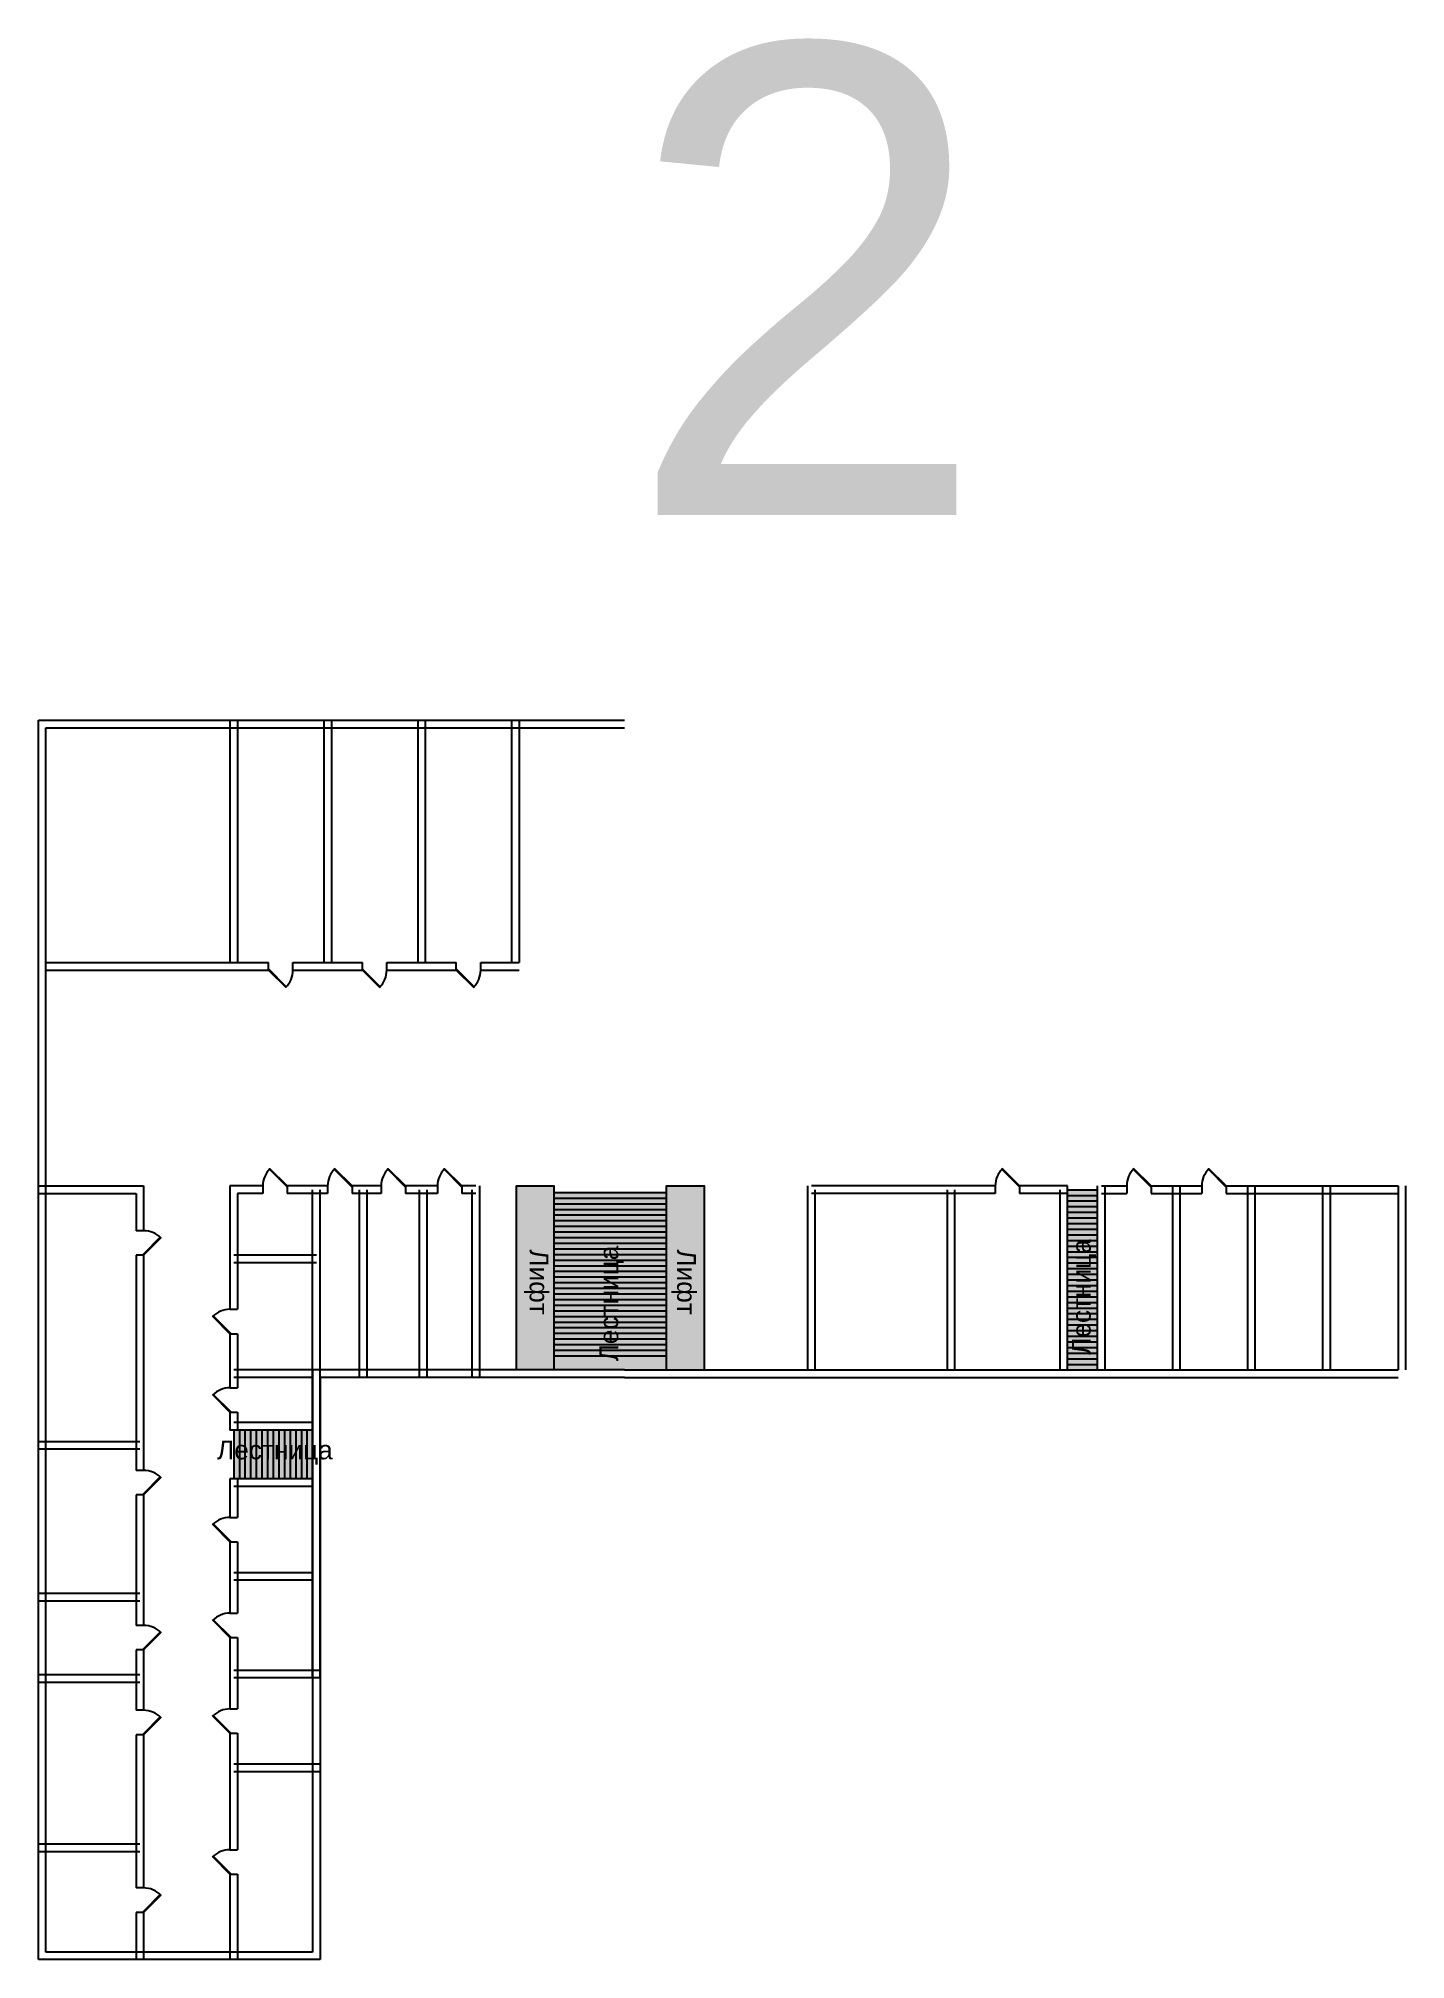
# Model space of a CAD drawing. Header units: millimetres. Extents: x -12927 to 458030, y -69439 to 32877.
# Drawn here: x 385230 to 458030, y -69439 to 32877 of the extents above; entities that cross this region are included whole.
import ezdxf

# ---------------------------------------------------------------- set-up
doc = ezdxf.new("R2010")
doc.units = ezdxf.units.MM
doc.layers.add('подп', color=7, linetype='Continuous')
doc.layers.add('штрих', color=7, linetype='Continuous')
doc.styles.get("Standard").update_dxf_attribs({"font": 'arial.ttf'})

msp = doc.modelspace()

# ---------------------------------------------------------------- texts
at = {"insert": (386685, -7525), "char_height": 2.5, "attachment_point": 1}
msp.add_mtext_dynamic_manual_height_columns('405', width=3119.1, gutter_width=12.5, heights=[0], dxfattribs=at)
at = {"layer": 'подп'}
for s, rotation, p in [('Лифт', 270, (411390, -31615)), ('Лестница', 90, (416104, -37580)), ('Лифт', 270, (419241, -31615)), ('Лестница', 90, (441264, -37232))]:
    msp.add_text(s, height=1000, rotation=rotation, dxfattribs=at).set_placement(p)
msp.add_text('Лестница', height=1000, dxfattribs=at).set_placement((394741, -42797))
at = {"layer": 'штрих', "insert": (416443, 32504), "char_height": 25000, "attachment_point": 1}
msp.add_mtext_dynamic_manual_height_columns('2', width=1029.3, gutter_width=12.5, heights=[0], dxfattribs=at)

# ---------------------------------------------------------------- blocks, each defined once
blk = doc.blocks.new('*U5')
for p, q in [((-1300, 0), (-1300, 400)), ((0, 0), (0, 400))]:
    blk.add_line(p, q)
blk.add_lwpolyline([(0, 0), (-919, -919), (-950, -888), (-31, 31)], close=True)
blk.add_arc((0, 0), 1300, 180, 225)
blk = doc.blocks.new('*U2')
for p, q in [((0, 0), (0, 400)), ((1300, 0), (1300, 400))]:
    blk.add_line(p, q)
blk.add_lwpolyline([(0, 0), (919, -919), (950, -888), (31, 31)], close=True)
blk.add_arc((0, 0), 1300, 315, 0)
blk = doc.blocks.new('*U3')
for p, q in [((0, 0), (0, -400)), ((-1300, 0), (-1300, -400))]:
    blk.add_line(p, q)
blk.add_lwpolyline([(0, 0), (-919, 919), (-950, 888), (-31, -31)], close=True)
blk.add_arc((0, 0), 1300, 135, 180)
blk = doc.blocks.new('*U4')
for p, q in [((0, 0), (0, -400)), ((-1300, 0), (-1300, -400))]:
    blk.add_line(p, q)
blk.add_lwpolyline([(0, 0), (-919, 919), (-950, 888), (-31, -31)], close=True)
blk.add_arc((0, 0), 1300, 135, 180)

# ---------------------------------------------------------------- hatches: boundary and pattern name
at = {"layer": 'штрих', "true_color": 0x5ea647}
h = msp.add_hatch(color=85, dxfattribs=at)
h.dxf.hatch_style = 1
h.paths.add_polyline_path([(412683, -28239), (410683, -28239), (410683, -38039), (412683, -38039)])
h.paths.add_polyline_path([(420683, -28239), (418683, -28239), (418683, -38039), (420683, -38039)])
h.paths.add_polyline_path([(410696, -31296), (410696, -35421), (412613, -35421), (412613, -31296)], flags=24)
h.paths.add_polyline_path([(418660, -31385), (418660, -35510), (420577, -35510), (420577, -31385)], flags=9)
h = msp.add_hatch(color=85, dxfattribs=at)
h.dxf.hatch_style = 1
h.paths.add_polyline_path([(412683, -28239), (410683, -28239), (410683, -38039), (412683, -38039)])
h.paths.add_polyline_path([(420683, -28239), (418683, -28239), (418683, -38039), (420683, -38039)])
h = msp.add_hatch(color=85, dxfattribs=at)
h.dxf.hatch_style = 1
h.paths.add_polyline_path([(416443, -28584), (412683, -28584), (412683, -28884), (416443, -28884)])
h.paths.add_polyline_path([(418683, -28584), (416443, -28584), (416443, -28884), (418683, -28884)])
h.paths.add_polyline_path([(418683, -28884), (416443, -28884), (416443, -29184), (418683, -29184)])
h.paths.add_polyline_path([(416443, -28884), (412683, -28884), (412683, -29184), (416443, -29184)])
h = msp.add_hatch(color=85, dxfattribs=at)
h.dxf.hatch_style = 1
h.paths.add_polyline_path([(441630, -28439), (440030, -28439), (440030, -28639), (440030, -28739), (441630, -28739)])
h.paths.add_polyline_path([(441630, -28739), (440030, -28739), (440030, -29039), (441630, -29039)])
h.paths.add_polyline_path([(441630, -29039), (440030, -29039), (440030, -29339), (441630, -29339)])
h.paths.add_polyline_path([(441630, -29339), (440030, -29339), (440030, -29639), (441630, -29639)])
h.paths.add_polyline_path([(441630, -29939), (440030, -29939), (440030, -30239), (441630, -30239)])
h.paths.add_polyline_path([(441630, -29639), (440030, -29639), (440030, -29939), (441630, -29939)])
h.paths.add_polyline_path([(441630, -30239), (440030, -30239), (440030, -30539), (441630, -30539)])
h.paths.add_polyline_path([(441630, -30539), (440030, -30539), (440030, -30839), (441630, -30839)])
h.paths.add_polyline_path([(441630, -31139), (440030, -31139), (440030, -31439), (441630, -31439)])
h.paths.add_polyline_path([(441630, -30839), (440030, -30839), (440030, -31139), (441630, -31139)])
h.paths.add_polyline_path([(441630, -31439), (440030, -31439), (440030, -31739), (441630, -31739)])
h.paths.add_polyline_path([(441630, -31739), (440030, -31739), (440030, -32039), (441630, -32039)])
h.paths.add_polyline_path([(441630, -32039), (440030, -32039), (440030, -32339), (441630, -32339)])
h.paths.add_polyline_path([(441630, -32339), (440030, -32339), (440030, -32639), (441630, -32639)])
h.paths.add_polyline_path([(441630, -32639), (440030, -32639), (440030, -32939), (441630, -32939)])
h.paths.add_polyline_path([(441630, -32939), (440030, -32939), (440030, -33239), (441630, -33239)])
h.paths.add_polyline_path([(441630, -33239), (440030, -33239), (440030, -33539), (441630, -33539)])
h.paths.add_polyline_path([(441630, -33539), (440030, -33539), (440030, -33839), (441630, -33839)])
h.paths.add_polyline_path([(441630, -33839), (440030, -33839), (440030, -34139), (441630, -34139)])
h.paths.add_polyline_path([(441630, -34139), (440030, -34139), (440030, -34439), (441630, -34439)])
h.paths.add_polyline_path([(441630, -34439), (440030, -34439), (440030, -34739), (441630, -34739)])
h.paths.add_polyline_path([(441630, -34739), (440030, -34739), (440030, -35039), (441630, -35039)])
h.paths.add_polyline_path([(441630, -35039), (440030, -35039), (440030, -35339), (441630, -35339)])
h.paths.add_polyline_path([(441630, -35339), (440030, -35339), (440030, -35639), (441630, -35639)])
h.paths.add_polyline_path([(441630, -35639), (440030, -35639), (440030, -35939), (441630, -35939)])
h.paths.add_polyline_path([(441630, -35939), (440030, -35939), (440030, -36239), (441630, -36239)])
h.paths.add_polyline_path([(441630, -36239), (440030, -36239), (440030, -36539), (441630, -36539)])
h.paths.add_polyline_path([(441630, -36539), (440030, -36539), (440030, -36839), (441630, -36839)])
h.paths.add_polyline_path([(441630, -36839), (440030, -36839), (440030, -37139), (441630, -37139)])
h.paths.add_polyline_path([(441630, -37139), (440030, -37139), (440030, -37439), (441630, -37439)])
h.paths.add_polyline_path([(441630, -37439), (440030, -37439), (440030, -37739), (441630, -37739)])
h.paths.add_polyline_path([(441630, -37739), (440030, -37739), (440030, -38039), (441630, -38039)])
h = msp.add_hatch(color=85, dxfattribs=at)
h.dxf.hatch_style = 1
h.paths.add_polyline_path([(418683, -29184), (412683, -29184), (412683, -29484), (418683, -29484)])
h.paths.add_polyline_path([(418683, -29484), (412683, -29484), (412683, -29784), (418683, -29784)])
h.paths.add_polyline_path([(418683, -29784), (412683, -29784), (412683, -30084), (418683, -30084)])
h.paths.add_polyline_path([(418683, -30084), (412683, -30084), (412683, -30384), (418683, -30384)])
h.paths.add_polyline_path([(416465, -36478), (416465, -29715), (414657, -29715), (414657, -36478)], flags=9)
h = msp.add_hatch(color=85, dxfattribs=at)
h.dxf.hatch_style = 1
h.paths.add_polyline_path([(418683, -29484), (412683, -29484), (412683, -29784), (418683, -29784)])
h.paths.add_polyline_path([(418683, -29784), (412683, -29784), (412683, -30084), (418683, -30084)])
h.paths.add_polyline_path([(418683, -30084), (412683, -30084), (412683, -30384), (418683, -30384)])
h.paths.add_polyline_path([(418683, -30384), (412683, -30384), (412683, -30684), (418683, -30684)])
h.paths.add_polyline_path([(418683, -30684), (412683, -30684), (412683, -30984), (418683, -30984)])
h.paths.add_polyline_path([(418683, -30984), (412683, -30984), (412683, -31284), (418683, -31284)])
h.paths.add_polyline_path([(418683, -31584), (412683, -31584), (412683, -31884), (418683, -31884)])
h.paths.add_polyline_path([(418683, -31284), (412683, -31284), (412683, -31584), (418683, -31584)])
h.paths.add_polyline_path([(418683, -31884), (412683, -31884), (412683, -32184), (418683, -32184)])
h.paths.add_polyline_path([(418683, -32484), (412683, -32484), (412683, -32784), (418683, -32784)])
h.paths.add_polyline_path([(418683, -33384), (412683, -33384), (412683, -33684), (418683, -33684)])
h.paths.add_polyline_path([(418683, -32184), (412683, -32184), (412683, -32484), (418683, -32484)])
h.paths.add_polyline_path([(418683, -32784), (412683, -32784), (412683, -33084), (418683, -33084)])
h.paths.add_polyline_path([(418683, -33084), (412683, -33084), (412683, -33384), (418683, -33384)])
h.paths.add_polyline_path([(418683, -33684), (412683, -33684), (412683, -33984), (418683, -33984)])
h.paths.add_polyline_path([(418683, -33984), (412683, -33984), (412683, -34284), (418683, -34284)])
h.paths.add_polyline_path([(418683, -34284), (412683, -34284), (412683, -34584), (418683, -34584)])
h.paths.add_polyline_path([(418683, -34584), (412683, -34584), (412683, -34884), (418683, -34884)])
h.paths.add_polyline_path([(418683, -34884), (412683, -34884), (412683, -35184), (418683, -35184)])
h.paths.add_polyline_path([(418683, -35184), (412683, -35184), (412683, -35484), (418683, -35484)])
h.paths.add_polyline_path([(418683, -35484), (412683, -35484), (412683, -35784), (418683, -35784)])
h.paths.add_polyline_path([(418683, -35784), (412683, -35784), (412683, -36084), (418683, -36084)])
h.paths.add_polyline_path([(418683, -36084), (412683, -36084), (412683, -36384), (418683, -36384)])
h.paths.add_polyline_path([(418683, -36384), (412683, -36384), (412683, -36684), (418683, -36684)])
h.paths.add_polyline_path([(418683, -36684), (412683, -36684), (412683, -36984), (418683, -36984)])
h.paths.add_polyline_path([(418683, -36984), (412683, -36984), (412683, -37284), (418683, -37284)])
h.paths.add_polyline_path([(418683, -37284), (412683, -37284), (412683, -38039), (416443, -38039), (418683, -38039)])
h = msp.add_hatch(dxfattribs=at)
h.set_pattern_fill('ANGLE', color=85)
h.set_pattern_definition([(0, (0, 0), (0, 6.985), [5.08, -1.905]), (90, (0, 0), (-6.985, 4e-16), [5.08, -1.905])])
h.paths.add_polyline_path([(397730, -41239), (397430, -41239), (397430, -43839), (397730, -43839)])
h.paths.add_polyline_path([(394522, -43304), (401285, -43304), (401285, -41496), (394522, -41496)], flags=9)
h = msp.add_hatch(color=85, dxfattribs=at)
h.dxf.hatch_style = 1
h.paths.add_polyline_path([(397130, -41239), (396830, -41239), (396830, -43839), (397130, -43839)])
h.paths.add_polyline_path([(397730, -41239), (397430, -41239), (397430, -43839), (397730, -43839)])
h.paths.add_polyline_path([(398030, -41239), (397730, -41239), (397730, -43839), (398030, -43839)])
h.paths.add_polyline_path([(397430, -41239), (397130, -41239), (397130, -43839), (397430, -43839)])
h.paths.add_polyline_path([(395930, -41239), (395830, -41239), (395630, -41239), (395630, -43839), (395830, -43839), (395930, -43839)])
h.paths.add_polyline_path([(396230, -41239), (395930, -41239), (395930, -43839), (396230, -43839)])
h.paths.add_polyline_path([(396530, -41239), (396230, -41239), (396230, -43839), (396530, -43839)])
h.paths.add_polyline_path([(396830, -41239), (396530, -41239), (396530, -43839), (396830, -43839)])
h.paths.add_polyline_path([(399830, -41239), (399530, -41239), (399530, -43839), (399830, -43839)])
h.paths.add_polyline_path([(399530, -41239), (399230, -41239), (399230, -43839), (399530, -43839)])
h.paths.add_polyline_path([(399230, -41239), (398930, -41239), (398930, -43839), (399230, -43839)])
h.paths.add_polyline_path([(398930, -41239), (398630, -41239), (398630, -43839), (398930, -43839)])
h.paths.add_polyline_path([(398630, -41239), (398330, -41239), (398330, -43839), (398630, -43839)])
h.paths.add_polyline_path([(398330, -41239), (398030, -41239), (398030, -43839), (398330, -43839)])

# ---------------------------------------------------------------- linework, layer by layer
for p, q in [((385230, -54039), (385230, -3439)), ((385230, -3439), (416443, -3439)), ((385630, -54039), (385630, -3839)), ((385630, -3839), (416443, -3839)), ((395430, -3439), (395430, -16339)), ((395830, -3439), (395830, -16339)), ((400430, -3439), (400430, -16339)), ((400830, -3439), (400830, -16339)), ((405430, -3439), (405430, -16339)), ((405830, -3439), (405830, -16339)), ((410430, -3439), (410430, -16339)), ((410830, -3439), (410830, -16339)), ((385630, -16339), (397480, -16339)), ((398780, -16339), (402480, -16339)), ((403780, -16339), (407480, -16339)), ((408780, -16339), (410830, -16339)), ((385630, -16739), (397480, -16739)), ((398780, -16739), (402480, -16739)), ((403780, -16739), (407480, -16739)), ((408780, -16739), (410830, -16739)), ((385230, -28239), (390830, -28239)), ((385230, -28639), (390430, -28639)), ((390430, -28639), (390430, -30622)), ((390830, -28239), (390830, -30622)), ((397180, -28239), (395430, -28239)), ((395430, -28239), (395430, -34808)), ((397180, -28639), (395830, -28639)), ((395830, -28639), (395830, -34808)), ((400630, -28239), (398480, -28239)), ((400630, -28639), (398480, -28639)), ((399830, -54439), (399830, -28439)), ((400230, -54439), (400230, -28439)), ((403480, -28239), (401930, -28239)), ((403480, -28639), (401930, -28639)), ((402330, -38439), (402330, -28439)), ((402730, -38439), (402730, -28439)), ((406480, -28239), (404780, -28239)), ((406480, -28639), (404780, -28639)), ((405530, -38439), (405530, -28439)), ((405930, -38439), (405930, -28439)), ((408530, -28239), (407780, -28239)), ((408530, -28639), (407780, -28639)), ((408330, -38439), (408330, -28439)), ((408730, -28639), (408730, -28239)), ((408730, -38439), (408730, -28439)), ((412683, -28584), (418683, -28584)), ((426200, -28639), (426200, -28239)), ((426200, -38039), (426200, -28439)), ((427986, -28239), (426400, -28239)), ((427986, -28639), (426400, -28639)), ((426600, -38039), (426600, -28439)), ((431983, -28239), (427986, -28239)), ((431983, -28639), (427986, -28639)), ((434253, -28239), (431983, -28239)), ((434253, -28639), (431983, -28639)), ((433630, -30506), (433630, -28439)), ((434030, -30506), (434030, -28439)), ((434426, -28239), (434253, -28239)), ((434426, -28639), (434253, -28639)), ((434579, -28239), (434426, -28239)), ((434579, -28639), (434426, -28639)), ((434680, -28239), (434579, -28239)), ((434680, -28639), (434579, -28639)), ((436072, -28239), (434680, -28239)), ((436072, -28639), (434680, -28639)), ((436180, -28239), (436072, -28239)), ((436180, -28639), (436072, -28639)), ((437680, -28239), (437480, -28239)), ((437680, -28639), (437480, -28639)), ((440030, -28239), (437680, -28239)), ((440030, -28639), (437680, -28639)), ((439630, -38039), (439630, -28439)), ((440030, -28639), (440030, -28239)), ((440030, -38039), (440030, -28439)), ((440030, -28439), (441630, -28439)), ((441630, -38039), (441630, -28239)), ((441630, -28639), (441630, -28239)), ((442030, -38039), (442030, -28239)), ((445630, -38039), (445630, -28239)), ((446030, -38039), (446030, -28239)), ((449630, -38039), (449630, -28239)), ((450030, -38039), (450030, -28239)), ((453630, -38039), (453630, -28239)), ((454030, -38039), (454030, -28239)), ((412683, -28884), (418683, -28884)), ((412683, -29184), (418683, -29184)), ((412683, -29484), (418683, -29484)), ((440030, -28739), (441630, -28739)), ((440030, -29039), (441630, -29039)), ((440030, -29339), (441630, -29339)), ((440030, -29639), (441630, -29639)), ((412683, -29784), (418683, -29784)), ((412683, -30084), (418683, -30084)), ((412683, -30384), (418683, -30384)), ((412683, -30684), (418683, -30684)), ((433630, -38039), (433630, -30506)), ((434030, -38039), (434030, -30506)), ((440030, -29939), (441630, -29939)), ((440030, -30239), (441630, -30239)), ((440030, -30539), (441630, -30539)), ((412683, -30984), (418683, -30984)), ((412683, -31284), (418683, -31284)), ((412683, -31584), (418683, -31584)), ((440030, -30839), (441630, -30839)), ((440030, -31139), (441630, -31139)), ((440030, -31439), (441630, -31439)), ((390430, -31922), (390430, -38389)), ((390830, -31922), (390830, -38389)), ((412683, -31884), (418683, -31884)), ((412683, -32184), (418683, -32184)), ((412683, -32484), (418683, -32484)), ((440030, -31739), (441630, -31739)), ((440030, -32039), (441630, -32039)), ((440030, -32339), (441630, -32339)), ((440030, -32639), (441630, -32639)), ((412683, -32784), (418683, -32784)), ((412683, -33084), (418683, -33084)), ((412683, -33384), (418683, -33384)), ((412683, -33684), (418683, -33684)), ((440030, -32939), (441630, -32939)), ((440030, -33239), (441630, -33239)), ((440030, -33539), (441630, -33539)), ((412683, -33984), (418683, -33984)), ((412683, -34284), (418683, -34284)), ((412683, -34584), (418683, -34584)), ((440030, -33839), (441630, -33839)), ((440030, -34139), (441630, -34139)), ((440030, -34439), (441630, -34439)), ((440030, -34439), (441630, -34439)), ((440030, -34739), (441630, -34739)), ((440030, -34739), (441630, -34739)), ((412683, -34884), (418683, -34884)), ((412683, -35184), (418683, -35184)), ((412683, -35484), (418683, -35484)), ((412683, -35784), (418683, -35784)), ((440030, -35039), (441630, -35039)), ((440030, -35039), (441630, -35039)), ((440030, -35339), (441630, -35339)), ((440030, -35339), (441630, -35339)), ((440030, -35639), (441630, -35639)), ((440030, -35639), (441630, -35639)), ((395430, -36108), (395430, -38989)), ((395830, -36108), (395830, -38989)), ((412683, -36084), (418683, -36084)), ((412683, -36384), (418683, -36384)), ((412683, -36684), (418683, -36684)), ((440030, -35939), (441630, -35939)), ((440030, -35939), (441630, -35939)), ((440030, -36239), (441630, -36239)), ((440030, -36239), (441630, -36239)), ((440030, -36539), (441630, -36539)), ((440030, -36539), (441630, -36539)), ((412683, -36984), (418683, -36984)), ((412683, -37284), (418683, -37284)), ((440030, -36839), (441630, -36839)), ((440030, -36839), (441630, -36839)), ((440030, -37139), (441630, -37139)), ((440030, -37139), (441630, -37139)), ((440030, -37439), (441630, -37439)), ((440030, -37739), (441630, -37739)), ((390430, -38389), (390430, -43383)), ((390830, -38389), (390830, -43383)), ((399830, -38039), (395630, -38039)), ((399830, -38439), (395630, -38439)), ((416443, -38039), (399830, -38039)), ((399830, -38039), (399830, -54039)), ((416443, -38439), (400230, -38439)), ((400230, -38439), (400230, -54439)), ((395430, -40289), (395430, -41239)), ((399830, -40839), (395630, -40839)), ((395830, -40289), (395830, -41239)), ((385230, -41839), (390630, -41839)), ((395830, -41239), (395430, -41239)), ((399830, -41239), (395630, -41239)), ((395630, -41239), (395630, -43839)), ((395930, -41239), (395930, -43839)), ((396230, -41239), (396230, -43839)), ((396530, -41239), (396530, -43839)), ((396830, -41239), (396830, -43839)), ((397130, -41239), (397130, -43839)), ((397430, -41239), (397430, -43839)), ((397730, -41239), (397730, -43839)), ((398030, -41239), (398030, -43839)), ((398330, -41239), (398330, -43839)), ((398630, -41239), (398630, -43839)), ((398930, -41239), (398930, -43839)), ((399230, -41239), (399230, -43839)), ((399530, -41239), (399530, -43839)), ((385230, -42239), (390630, -42239)), ((395430, -43839), (395430, -45889)), ((395830, -43839), (395430, -43839)), ((399830, -43839), (395630, -43839)), ((395830, -43839), (395830, -45889)), ((390430, -44683), (390430, -50489)), ((390830, -44683), (390830, -50489)), ((399830, -44239), (395630, -44239)), ((395430, -47189), (395430, -50989)), ((395830, -47189), (395830, -50989)), ((399830, -48839), (395630, -48839)), ((385230, -49931), (390630, -49931)), ((399830, -49239), (395630, -49239)), ((385230, -50331), (390630, -50331)), ((390430, -50489), (390430, -51644)), ((390830, -50489), (390830, -51644)), ((390430, -52944), (390430, -56162)), ((390830, -52944), (390830, -56162)), ((395430, -52289), (395430, -56089)), ((395830, -52289), (395830, -56089)), ((400230, -54039), (395630, -54039)), ((399830, -54039), (399830, -54039)), ((385230, -54258), (390630, -54258)), ((385230, -54658), (390630, -54658)), ((400230, -54439), (395630, -54439)), ((400230, -54439), (399830, -54439)), ((390430, -57462), (390430, -65623)), ((390830, -57462), (390830, -65623)), ((395430, -57389), (395430, -63589)), ((395830, -57389), (395830, -63589)), ((400230, -59039), (395630, -59039)), ((400230, -59439), (395630, -59439)), ((385230, -63279), (390630, -63279)), ((385230, -63679), (390630, -63679)), ((395430, -64889), (395430, -69439)), ((395830, -64889), (395830, -69439)), ((390430, -66923), (390430, -69439)), ((390830, -66923), (390830, -69439)), ((399830, -69039), (395630, -69039)), ((399830, -69439), (395630, -69439))]:
    msp.add_line(p, q)
for points in [[(410683, -38039), (410683, -28239), (412683, -28239), (412683, -38039)], [(418683, -38039), (418683, -28239), (420683, -28239), (420683, -38039)]]:
    msp.add_lwpolyline(points)
at = {"layer": 'штрих'}
for p, q in [((441830, -28239), (443180, -28239)), ((441830, -28639), (443180, -28639)), ((444480, -28239), (444630, -28239)), ((444480, -28639), (444630, -28639)), ((444630, -28239), (444805, -28239)), ((444630, -28639), (444805, -28639)), ((444805, -28239), (447180, -28239)), ((444805, -28639), (447180, -28639)), ((448480, -28239), (457630, -28239)), ((448480, -28639), (457630, -28639)), ((457630, -28239), (457630, -38039)), ((458030, -28239), (458030, -38039)), ((395630, -31909), (400030, -31909)), ((395630, -32309), (400030, -32309)), ((416443, -38039), (457630, -38039)), ((416443, -38439), (457630, -38439)), ((385230, -69439), (385230, -54039)), ((385630, -69039), (385630, -54039)), ((399830, -54039), (399830, -69039)), ((400230, -54039), (400230, -69439)), ((400230, -69439), (385230, -69439)), ((399830, -69039), (385630, -69039))]:
    msp.add_line(p, q, dxfattribs=at)
msp.add_lwpolyline([(418683, -38039), (420683, -38039)], dxfattribs=at)

# ---------------------------------------------------------------- block references
for name, p in [('*U2', (397480, -16739)), ('*U2', (402480, -16739)), ('*U2', (407480, -16739)), ('*U3', (398480, -28239)), ('*U3', (401930, -28239)), ('*U3', (404780, -28239)), ('*U3', (407780, -28239)), ('*U3', (437480, -28239)), ('*U3', (444480, -28239)), ('*U3', (448480, -28239))]:
    msp.add_blockref(name, p)
at = {"rotation": 270}
for name, p in [('*U4', (390830, -31922)), ('*U5', (395430, -36108)), ('*U5', (395430, -40289)), ('*U4', (390830, -44683)), ('*U5', (395430, -47189)), ('*U5', (395430, -52289)), ('*U4', (390830, -52944)), ('*U4', (390830, -57462)), ('*U5', (395430, -57389)), ('*U5', (395430, -64889)), ('*U4', (390830, -66923))]:
    msp.add_blockref(name, p, dxfattribs=at)

msp.set_redraw_order([(e.dxf.handle, doc.entitydb.next_handle()) for e in msp.query("TEXT MTEXT ATTDEF DIMENSION ARC_DIMENSION")])  # texts and dimensions are drawn at this point

doc.saveas('drawing.dxf')
